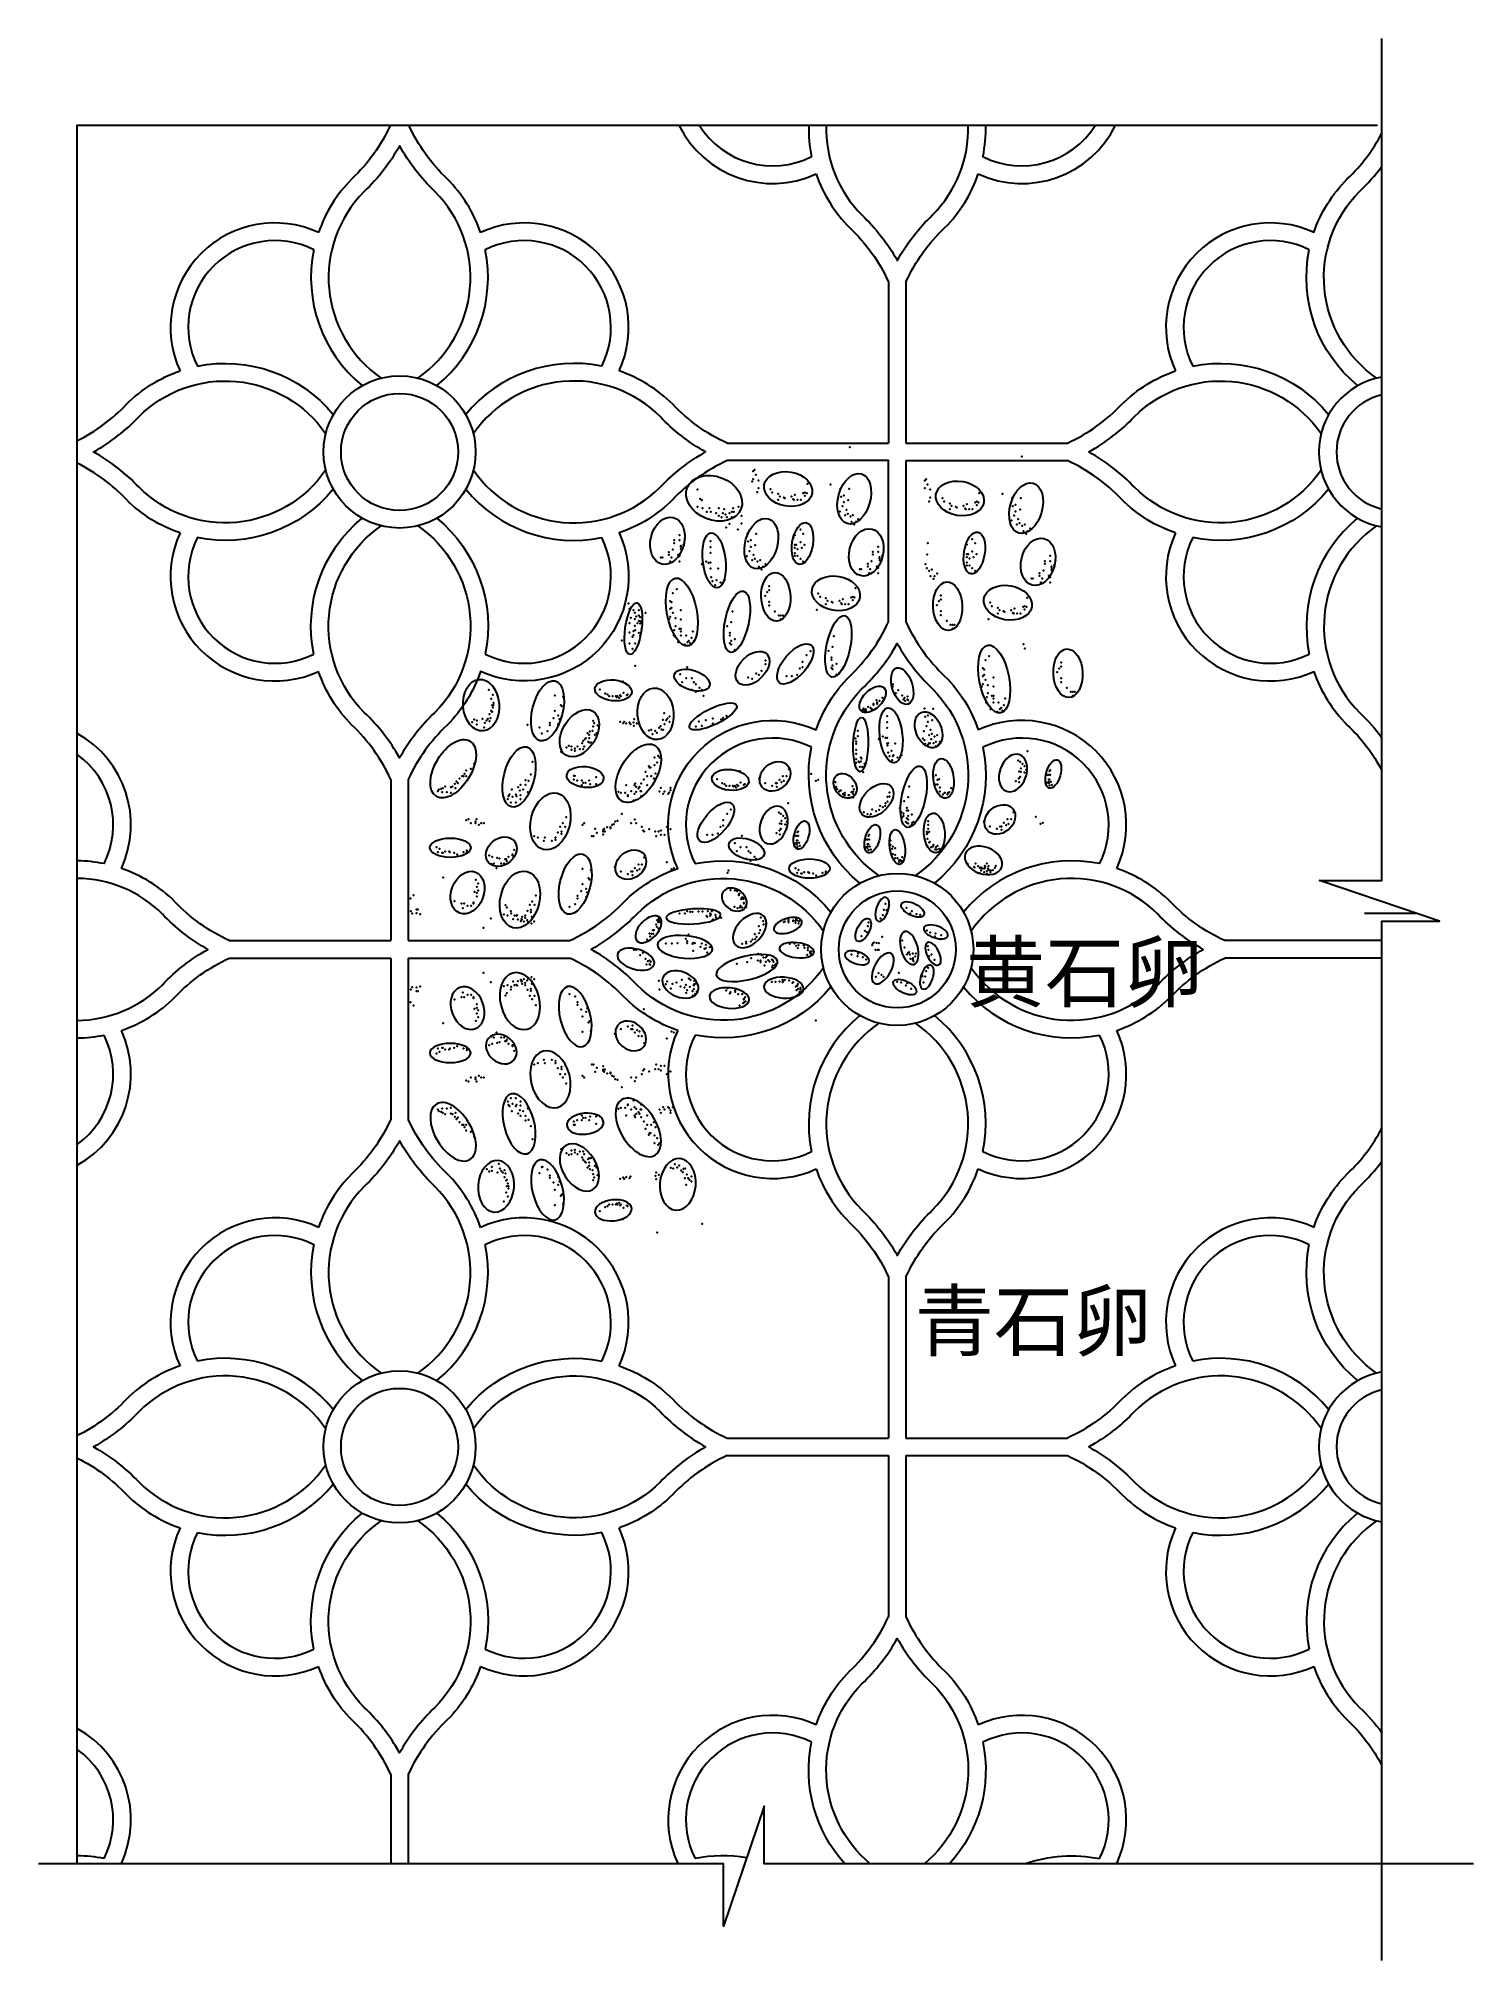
# Model space of a CAD drawing. Extents: x 2450 to 3440, y 1844 to 3171.
import ezdxf

# ---------------------------------------------------------------- set-up
doc = ezdxf.new("R2010")
doc.units = 0
doc.header["$LTSCALE"] = 10
doc.header["$MEASUREMENT"] = 0
for name, color, linetype in [('3', 3, 'CONTINUOUS'), ('4', 4, 'CONTINUOUS'), ('7', 7, 'CONTINUOUS'), ('BH', 3, 'CONTINUOUS'), ('TEXT', 3, 'CONTINUOUS')]:
    doc.layers.add(name, color=color, linetype=linetype)
doc.styles.add('HZ', font='')
doc.styles.get('HZ').set_extended_font_data('仿宋_GB2312')

msp = doc.modelspace()

# ---------------------------------------------------------------- texts
at = {"layer": 'TEXT', "style": 'HZ'}
for s, p in [('黄石卵', (3089.8, 2506.4)), ('青石卵', (3054.5, 2265.7))]:
    msp.add_text(s, height=40, dxfattribs=at).set_placement(p)

# ---------------------------------------------------------------- linework, layer by layer
at = {"layer": '3'}
for points in [[(3376.9, 1844.1), (3376.9, 2561.6), (3416.5, 2561.6), (3333.8, 2589.7), (3376.9, 2589.7), (3376.9, 3170.9)], [(3440.1, 1910.9), (2950.5, 1910.9), (2950.5, 1950.6), (2922.4, 1867.9), (2922.4, 1910.9), (2449.7, 1910.9)]]:
    msp.add_lwpolyline(points, dxfattribs=at)
at = {"layer": '4'}
msp.add_lwpolyline([(2476.5, 1910.9), (2476.5, 3111.1), (3373.9, 3111.1)], dxfattribs=at)
at = {"layer": '7'}
for p, q in [((3036.3, 3002.9), (3036.3, 2891.6)), ((3048.4, 3002.9), (3048.4, 2891.6)), ((2924.9, 2891.6), (3036.3, 2891.6)), ((3048.4, 2891.6), (3159.8, 2891.6)), ((3048.4, 2879.5), (3048.4, 2768.2)), ((3048.4, 2879.5), (3159.8, 2879.5)), ((2692.8, 2659.5), (2692.8, 2548.2)), ((3364.8, 2567.2), (3400.1, 2567.2)), ((2581.4, 2548.2), (2692.8, 2548.2)), ((3376.9, 2548.2), (3268.4, 2548.2)), ((2581.4, 2536.1), (2692.8, 2536.1)), ((2692.8, 2536.1), (2692.8, 2424.8)), ((2704.9, 2536.1), (2816.3, 2536.1)), ((2704.9, 2536.1), (2704.9, 2424.8)), ((3376.9, 2536.1), (3268.4, 2536.1)), ((3036.3, 2316.1), (3036.3, 2204.8)), ((3048.4, 2316.1), (3048.4, 2204.8)), ((2924.9, 2204.8), (3036.3, 2204.8)), ((3048.4, 2204.8), (3159.8, 2204.8)), ((2924.9, 2192.7), (3036.3, 2192.7)), ((3036.3, 2192.7), (3036.3, 2081.4)), ((3048.4, 2192.7), (3048.4, 2081.4)), ((3048.4, 2192.7), (3159.8, 2192.7)), ((2692.8, 1972.7), (2692.8, 1910.9)), ((2704.9, 1972.7), (2704.9, 1910.9))]:
    msp.add_line(p, q, dxfattribs=at)
for points in [[(2692.6, 3111.1, -0.095389), (2666, 3074, 0.114414), (2643, 3037)], [(2754.8, 3037, 0.114414), (2731.8, 3074, -0.095389), (2705.2, 3111.1, -0.095389)], [(2981.3, 3111.1, 0.056798), (2983.2, 3089.3)], [(2993.4, 3111.1, 0.205908), (3017.9, 3049.1, -0.075375), (3042.4, 3017.7, -0.075375), (3066.8, 3049.1, 0.205908), (3091.3, 3111.1)], [(3101.5, 3089.3, 0.056798), (3103.5, 3111.1, 0.056798)], [(3329.9, 3037, -0.114414), (3353, 3074, 0.082588), (3376.9, 3105.6, 0.082588)], [(2711.5, 2936.5, 0.467273), (2723.3, 3065.3, -0.075375), (2698.9, 3096.7, -0.075375), (2674.5, 3065.3, 0.467273), (2686.2, 2936.5, 0.442698)], [(3373.2, 2936.5, -0.467273), (3361.4, 3065.3, 0.043967), (3376.9, 3082.8, 0.043967)], [(2986.4, 3077.4, 0.114414), (3009.5, 3040.4, -0.096574), (3036.3, 3002.9, -0.096574)], [(3048.4, 3002.9, -0.096574), (3075.3, 3040.4, 0.114414), (3098.3, 3077.4)], [(2639.7, 3025.1, 0.278212), (2673.1, 2931.3)], [(2724.7, 2931.3, 0.278212), (2758, 3025.1, 0.278212)], [(3360.1, 2931.3, -0.278212), (3326.7, 3025.1, -0.278212)], [(2559.3, 2944.7, -0.278212), (2653.1, 2911.3)], [(2838.5, 2944.7, 0.278212), (2744.6, 2911.3)], [(3246.3, 2944.7, -0.278212), (3340.1, 2911.3)], [(2476.5, 2893.3, 0.088117), (2510.4, 2918.4, -0.114414), (2547.4, 2941.4)], [(2647.9, 2872.9, -0.467273), (2519.1, 2861.1, 0.075375), (2487.7, 2885.5, 0.075375), (2519.1, 2909.9, -0.467273), (2647.9, 2898.2, -0.442698)], [(2749.9, 2872.9, 0.467273), (2878.7, 2861.1, -0.075375), (2910.1, 2885.5, -0.075375), (2878.7, 2909.9, 0.467273), (2749.9, 2898.2, 0.442698)], [(2924.9, 2891.6, -0.096574), (2887.4, 2918.4, 0.114414), (2850.4, 2941.4)], [(3159.8, 2891.6, 0.096574), (3197.4, 2918.4, -0.114414), (3234.4, 2941.4)], [(3334.9, 2872.9, -0.467273), (3206.1, 2861.1, 0.075375), (3174.6, 2885.5, 0.075375), (3206.1, 2909.9, -0.467273), (3334.9, 2898.2, -0.442698)], [(3234.4, 2829.6, -0.114414), (3197.4, 2852.6, 0.096574), (3159.8, 2879.5, 0.096574)], [(2547.4, 2829.6, -0.114414), (2510.4, 2852.6, 0.088117), (2476.5, 2877.7, 0.088117)], [(2653.1, 2859.7, -0.278212), (2559.3, 2826.4, -0.278212)], [(2744.6, 2859.7, 0.278212), (2838.5, 2826.4, 0.278212)], [(3340.1, 2859.7, -0.278212), (3246.3, 2826.4, -0.278212)], [(2639.7, 2745.9, -0.278212), (2673.1, 2839.8)], [(2724.7, 2839.8, -0.278212), (2758, 2745.9, -0.278212)], [(3360.1, 2839.8, 0.278212), (3326.7, 2745.9, 0.278212)], [(2711.5, 2834.5, -0.467273), (2723.3, 2705.7, 0.075375), (2698.9, 2674.3, 0.075375), (2674.5, 2705.7, -0.467273), (2686.2, 2834.5, -0.442698)], [(3373.2, 2834.5, 0.467273), (3361.4, 2705.7, -0.043967), (3376.9, 2688.2, -0.043967)], [(3048.4, 2768.2, 0.096574), (3075.3, 2730.6, -0.114414), (3098.3, 2693.6)], [(3029.7, 2593.1, -0.467273), (3017.9, 2721.9, 0.075375), (3042.4, 2753.3, 0.075375), (3066.8, 2721.9, -0.467273), (3055, 2593.1, -0.442698)], [(2692.8, 2659.5, 0.096574), (2666, 2697, -0.114414), (2643, 2734)], [(3329.9, 2734, 0.114414), (3353, 2697, -0.082588), (3376.9, 2665.5, -0.082588)], [(3016.6, 2587.9, -0.278212), (2983.2, 2681.7, -0.278212)], [(3101.5, 2681.7, -0.278212), (3068.2, 2587.9)], [(2495, 2601.3, 0.048383), (2476.5, 2603.2, 0.048383)], [(2902.8, 2601.3, -0.278212), (2996.6, 2567.9)], [(3182, 2601.3, 0.278212), (3088.1, 2567.9)], [(2476.5, 2493.1, 0.195922), (2535.2, 2517.7, -0.075375), (2566.6, 2542.1, -0.075375), (2535.2, 2566.5, 0.195922), (2476.5, 2591.1, 0.195922)], [(2581.4, 2548.2, -0.096574), (2543.9, 2575, 0.114414), (2506.9, 2598)], [(2991.4, 2529.5, -0.467273), (2862.6, 2517.7, 0.075375), (2831.1, 2542.1, 0.075375), (2862.6, 2566.5, -0.467273), (2991.4, 2554.8, -0.442698)], [(3093.4, 2529.5, 0.467273), (3222.2, 2517.7, -0.075375), (3253.6, 2542.1, -0.075375), (3222.2, 2566.5, 0.467273), (3093.4, 2554.8, 0.442698)], [(3268.4, 2548.2, -0.096574), (3230.9, 2575, 0.114414), (3193.9, 2598)], [(2506.9, 2486.2, 0.114414), (2543.9, 2509.2, -0.096574), (2581.4, 2536.1, -0.096574)], [(2890.9, 2486.2, -0.114414), (2853.9, 2509.2, 0.096574), (2816.3, 2536.1, 0.096574)], [(3193.9, 2486.2, 0.114414), (3230.9, 2509.2, -0.096574), (3268.4, 2536.1, -0.096574)], [(2996.6, 2516.3, -0.278212), (2902.8, 2483, -0.278212)], [(3088.1, 2516.3, 0.278212), (3182, 2483, 0.278212)], [(3016.6, 2496.4, 0.278212), (2983.2, 2402.5, 0.278212)], [(3101.5, 2402.5, 0.278212), (3068.2, 2496.4)], [(2476.5, 2481, 0.048383), (2495, 2483)], [(3029.7, 2491.1, 0.467273), (3017.9, 2362.3, -0.075375), (3042.4, 2330.9, -0.075375), (3066.8, 2362.3, 0.467273), (3055, 2491.1, 0.442698)], [(2692.8, 2424.8, -0.096574), (2666, 2387.2, 0.114414), (2643, 2350.2)], [(2754.8, 2350.2, 0.114414), (2731.8, 2387.2, -0.096574), (2704.9, 2424.8, -0.096574)], [(3329.9, 2350.2, -0.114414), (3353, 2387.2, 0.082588), (3376.9, 2418.8, 0.082588)], [(2711.5, 2249.7, 0.467273), (2723.3, 2378.5, -0.075375), (2698.9, 2409.9, -0.075375), (2674.5, 2378.5, 0.467273), (2686.2, 2249.7, 0.442698)], [(2986.4, 2390.6, 0.114414), (3009.5, 2353.6, -0.096574), (3036.3, 2316.1, -0.096574)], [(3048.4, 2316.1, -0.096574), (3075.3, 2353.6, 0.114414), (3098.3, 2390.6)], [(3373.2, 2249.7, -0.467273), (3361.4, 2378.5, 0.043967), (3376.9, 2396, 0.043967)], [(2639.7, 2338.3, 0.278212), (2673.1, 2244.5)], [(2724.7, 2244.5, 0.278212), (2758, 2338.3, 0.278212)], [(3360.1, 2244.5, -0.278212), (3326.7, 2338.3, -0.278212)], [(2653.1, 2224.5, 0.278212), (2559.3, 2257.9, 0.278212)], [(2744.6, 2224.5, -0.278212), (2838.5, 2257.9, -0.278212)], [(3340.1, 2224.5, 0.278212), (3246.3, 2257.9, 0.278212)], [(2547.4, 2254.6, 0.114414), (2510.4, 2231.6, -0.088117), (2476.5, 2206.5, -0.088117)], [(2647.9, 2211.4, 0.467273), (2519.1, 2223.1, -0.075375), (2487.7, 2198.7, -0.075375), (2519.1, 2174.3, 0.467273), (2647.9, 2186.1, 0.442698)], [(2749.9, 2211.4, -0.467273), (2878.7, 2223.1, 0.075375), (2910.1, 2198.7, 0.075375), (2878.7, 2174.3, -0.467273), (2749.9, 2186.1, -0.442698)], [(2850.4, 2254.6, -0.114414), (2887.4, 2231.6, 0.096574), (2924.9, 2204.8, 0.096574)], [(3234.4, 2254.6, 0.114414), (3197.4, 2231.6, -0.096574), (3159.8, 2204.8, -0.096574)], [(3334.9, 2211.4, 0.467273), (3206.1, 2223.1, -0.075375), (3174.6, 2198.7, -0.075375), (3206.1, 2174.3, 0.467273), (3334.9, 2186.1, 0.442698)], [(2476.5, 2190.9, -0.088117), (2510.4, 2165.8, 0.114414), (2547.4, 2142.8)], [(2924.9, 2192.7, 0.096574), (2887.4, 2165.8, -0.114414), (2850.4, 2142.8)], [(3159.8, 2192.7, -0.096574), (3197.4, 2165.8, 0.114414), (3234.4, 2142.8)], [(2559.3, 2139.6, 0.278212), (2653.1, 2172.9)], [(2838.5, 2139.6, -0.278212), (2744.6, 2172.9)], [(3246.3, 2139.6, 0.278212), (3340.1, 2172.9)], [(2639.7, 2059.1, -0.278212), (2673.1, 2153)], [(2724.7, 2153, -0.278212), (2758, 2059.1, -0.278212)], [(3360.1, 2153, 0.278212), (3326.7, 2059.1, 0.278212)], [(2711.5, 2147.7, -0.467273), (2723.3, 2018.9, 0.075375), (2698.9, 1987.5, 0.075375), (2674.5, 2018.9, -0.467273), (2686.2, 2147.7, -0.442698)], [(3373.2, 2147.7, 0.467273), (3361.4, 2018.9, -0.043967), (3376.9, 2001.4, -0.043967)], [(2986.4, 2006.8, -0.114414), (3009.5, 2043.8, 0.096574), (3036.3, 2081.4, 0.096574)], [(3048.4, 2081.4, 0.096574), (3075.3, 2043.8, -0.114414), (3098.3, 2006.8)], [(3023.7, 1910.9, -0.440015), (3017.9, 2035.1, 0.075375), (3042.4, 2066.5, 0.075375), (3066.8, 2035.1, -0.440015), (3061.1, 1910.9)], [(2692.8, 1972.7, 0.096574), (2666, 2010.2, -0.114414), (2643, 2047.2)], [(2754.8, 2047.2, -0.114414), (2731.8, 2010.2, 0.096574), (2704.9, 1972.7, 0.096574)], [(3329.9, 2047.2, 0.114414), (3353, 2010.2, -0.082588), (3376.9, 1978.7, -0.082588)], [(3006.2, 1910.9, -0.238656), (2983.2, 1994.9)], [(3101.5, 1994.9, -0.238656), (3078.5, 1910.9, -0.238656)], [(2495, 1914.5, 0.048383), (2476.5, 1916.4, 0.048383)], [(2890.9, 1911.2, 0.002691), (2889.9, 1910.9, 0.002691)], [(2938.4, 1915, 0.093194), (2902.8, 1914.5)], [(3130.5, 1910.9, -0.1362), (3182, 1914.5)], [(3193.9, 1911.2, -0.002691), (3194.9, 1910.9, -0.002691)]]:
    msp.add_lwpolyline(points, format="xyb", dxfattribs=at)
msp.add_lwpolyline([(2704.9, 2548.2), (2816.3, 2548.2, 0.096574), (2853.9, 2575, -0.114414), (2890.9, 2598, -0.696155), (2986.4, 2693.6, -0.114414), (3009.5, 2730.6, 0.096574), (3036.3, 2768.2), (3036.3, 2879.5), (2924.9, 2879.5, 0.096574), (2887.4, 2852.6, -0.114414), (2850.4, 2829.6, -0.696155), (2754.8, 2734, -0.114414), (2731.8, 2697, 0.096574), (2704.9, 2659.5)], format="xyb", close=True, dxfattribs=at)
for centre, radius in [((2698.9, 2885.5), 52.5), ((2698.9, 2885.5), 40.4), ((3042.4, 2542.1), 52.5), ((3042.4, 2542.1), 40.4), ((2698.9, 2198.7), 52.5), ((2698.9, 2198.7), 40.4)]:
    msp.add_circle(centre, radius, dxfattribs=at)
for centre, radius, start, end in [((2956.4, 3142.9), 72.1, 206.2084, 294.6878), ((2956.4, 3142.9), 59.9, 212.0689, 296.6292), ((3128.4, 3142.9), 72.1, 245.3122, 333.7916), ((3128.4, 3142.9), 59.9, 243.3708, 327.9311), ((2612.9, 2971.5), 72.1, 65.3122, 204.6878), ((2784.9, 2971.5), 72.1, 335.3122, 114.6878), ((3299.9, 2971.5), 72.1, 65.3122, 204.6878), ((2612.9, 2971.5), 59.9, 63.3708, 206.6292), ((2784.9, 2971.5), 59.9, 333.3708, 116.6292), ((3299.9, 2971.5), 59.9, 63.3708, 206.6292), ((3385.9, 2885.5), 52.5, 99.8716, 260.1284), ((3385.9, 2885.5), 40.4, 102.8778, 257.1222), ((2612.9, 2799.5), 72.1, 155.3122, 294.6878), ((2612.9, 2799.5), 59.9, 153.3708, 296.6292), ((2784.9, 2799.5), 59.9, 243.3708, 26.6292), ((3299.9, 2799.5), 72.1, 155.3122, 294.6878), ((3299.9, 2799.5), 59.9, 153.3708, 296.6292), ((3128.4, 2628.1), 72.1, 335.3122, 114.6878), ((2441.4, 2628.1), 72.1, 335.3122, 60.885), ((2956.4, 2628.1), 59.9, 63.3708, 206.6292), ((3128.4, 2628.1), 59.9, 333.3708, 116.6292), ((2441.4, 2628.1), 59.9, 333.3708, 54.2005), ((2441.4, 2456.1), 72.1, 299.115, 24.6878), ((2441.4, 2456.1), 59.9, 305.7995, 26.6292), ((2956.4, 2456.1), 72.1, 155.3122, 294.6878), ((2956.4, 2456.1), 59.9, 153.3708, 296.6292), ((3128.4, 2456.1), 72.1, 245.3122, 24.6878), ((3128.4, 2456.1), 59.9, 243.3708, 26.6292), ((2612.9, 2284.7), 72.1, 65.3122, 204.6878), ((2784.9, 2284.7), 72.1, 335.3122, 114.6878), ((3299.9, 2284.7), 72.1, 65.3122, 204.6878), ((2612.9, 2284.7), 59.9, 63.3708, 206.6292), ((2784.9, 2284.7), 59.9, 333.3708, 116.6292), ((3299.9, 2284.7), 59.9, 63.3708, 206.6292), ((3385.9, 2198.7), 52.5, 99.8716, 260.1284), ((3385.9, 2198.7), 40.4, 102.8778, 257.1222), ((2612.9, 2112.7), 72.1, 155.3122, 294.6878), ((2612.9, 2112.7), 59.9, 153.3708, 296.6292), ((2784.9, 2112.7), 72.1, 245.3122, 24.6878), ((2784.9, 2112.7), 59.9, 243.3708, 26.6292), ((3299.9, 2112.7), 72.1, 155.3122, 294.6878), ((3299.9, 2112.7), 59.9, 153.3708, 296.6292), ((2441.4, 1941.3), 72.1, 335.3122, 60.885), ((2956.4, 1941.3), 72.1, 65.3122, 204.6878), ((3128.4, 1941.3), 72.1, 335.3122, 114.6878), ((2956.4, 1941.3), 59.9, 63.3708, 206.6292), ((3128.4, 1941.3), 59.9, 333.3708, 116.6292), ((2441.4, 1941.3), 59.9, 333.3708, 54.2005)]:
    msp.add_arc(centre, radius, start, end, dxfattribs=at)
at = {"layer": 'BH'}
for centre, major_axis, ratio in [((2916, 2853.5), (-18.5, 7.4), 0.755064), ((2967.1, 2859.9), (16.5, -2.8), 0.709752), ((3012.7, 2853.2), (4.9, 17.2), 0.618064), ((3085.6, 2853.4), (16.5, -2.8), 0.709752), ((3131.3, 2846.7), (4.9, 17.2), 0.618064), ((2883.8, 2824.2), (4, 16.1), 0.700514), ((2948.6, 2822.2), (4.9, 17.2), 0.618064), ((2916, 2810.7), (-2.2, 19), 0.408937), ((2977, 2822.3), (2.4, 14.4), 0.488846), ((3021, 2816.2), (4, 16.1), 0.700514), ((3095.6, 2815.8), (2.4, 14.4), 0.488846), ((3139.6, 2809.7), (4, 16.1), 0.700514), ((2958.6, 2785.5), (-0.7, 16.8), 0.600853), ((3000.1, 2787.9), (16.5, -2.8), 0.709752), ((2893.7, 2775), (-4.5, 23.4), 0.431278), ((2931.7, 2768.3), (4.5, 21.2), 0.37496), ((3077.2, 2779), (-0.7, 16.8), 0.600853), ((3118.7, 2781.4), (16.5, -2.8), 0.709752), ((2860.3, 2763.5), (-2.5, -17.8), 0.314923), ((3001.8, 2751.3), (4.5, 21.2), 0.37496), ((2942.5, 2736.2), (9.84, 9.83), 0.637223), ((2972, 2739.2), (-11.1, -12.9), 0.470266), ((3109.3, 2728.7), (-4.5, 23.4), 0.431278), ((3160.2, 2732.7), (-0.7, 16.8), 0.600853), ((2900.7, 2728), (-12.1, 4), 0.536905), ((3045.8, 2723.9), (-4, 12.5), 0.528881), ((2755.2, 2710.7), (1.4, -17.8), 0.696306), ((2801, 2706.8), (-5.3, -20.7), 0.48883), ((2846.4, 2720.9), (-12.7, 1.3), 0.565665), ((2875.6, 2704.7), (1.4, -17.8), 0.696306), ((3025.4, 2714.7), (7.99, 7.98), 0.571428), ((2823, 2691.3), (-9.3, -15.2), 0.648782), ((2915.3, 2702.9), (-16.2, -7.8), 0.314923), ((3038.1, 2689.9), (-2.2, 19), 0.408937), ((3064, 2693.7), (-5.1, 12), 0.669436), ((3017.2, 2683.5), (0.6, 18.8), 0.274284), ((2735.9, 2666.8), (-11.6, -19.1), 0.559613), ((2781.4, 2661.2), (-5.3, -20.7), 0.48883), ((2863.7, 2663.7), (-11.6, -19.1), 0.559613), ((2827, 2661.1), (-12.7, 1.3), 0.565665), ((2927.2, 2659.1), (-12.7, 1.3), 0.565665), ((2958.1, 2661.5), (-8.88, -7.41), 0.79259), ((3053.8, 2647.5), (4.5, 21.2), 0.37496), ((3074.3, 2660.1), (-1.7, 13.7), 0.511437), ((3150.1, 2663.2), (2.85, 9.69), 0.485614), ((3006.4, 2655), (-5.71, 7.41), 0.763828), ((3028.1, 2645), (9.84, 9.83), 0.637223), ((2803, 2630.5), (-4.9, -19.4), 0.673755), ((2917.2, 2629.8), (-11.1, -12.9), 0.470266), ((3113.2, 2631.8), (-8.88, -7.41), 0.79259), ((2976.3, 2621), (2.85, 9.69), 0.485614), ((3025.2, 2618.5), (2.85, 9.69), 0.485614), ((3068, 2622.5), (-1.1, 13.7), 0.525287), ((2733.9, 2612.3), (-14.1, 0), 0.471111), ((2769.1, 2609.6), (-8.88, -7.41), 0.79259), ((2938.4, 2611.4), (-12.1, 4), 0.536905), ((3042.4, 2612.8), (-1.7, 12), 0.426872), ((2820.1, 2587.2), (-5.3, -20.7), 0.48883), ((2858.5, 2600.6), (-8.88, -7.41), 0.79259), ((2981.8, 2597.9), (-14.1, 0), 0.471111), ((2745.8, 2581.3), (-5.4, -14.2), 0.731947), ((2782, 2576.5), (-4.9, -19.4), 0.673755), ((3053, 2569.7), (7.75, -3.88), 0.482066), ((3018.9, 2555.5), (3.88, 7.75), 0.482066), ((3047.6, 2516.1), (-7.75, 3.88), 0.482066)]:
    msp.add_ellipse(centre, major_axis=major_axis, ratio=ratio, dxfattribs=at)
at = {"layer": 'BH', "extrusion": (0, 0, -1)}
for centre, major_axis, ratio in [((3122.3, 2663.9), (-4.6, -12.6), 0.688974), ((2957.1, 2627.9), (-4.6, -12.6), 0.688974), ((3101.9, 2603.5), (-12.6, 4.6), 0.688974), ((2929.9, 2576.5), (-7.55, 5.51), 0.763828), ((3032, 2569.8), (-2.74, -8.22), 0.482066), ((2870.7, 2556), (-7.77, -8.19), 0.571428), ((2901.7, 2564.9), (-18.8, -1.1), 0.274284), ((2940.5, 2555.1), (-9.6, -10.1), 0.637223), ((2966.9, 2558.6), (-9.61, -3.1), 0.485614), ((2895.9, 2543.8), (-19, 1.7), 0.408937), ((2973, 2541.6), (-12, 1.4), 0.426872), ((3050.7, 2543.1), (-3.2, 11.3), 0.495405), ((3069, 2554.2), (-8.22, 2.74), 0.482066), ((3067.1, 2539.1), (-3.88, 7.75), 0.482066), ((2862, 2535.3), (-12.6, 3.7), 0.528881), ((2938.6, 2529.3), (-21.1, -5), 0.37496), ((3014.6, 2536.3), (8.22, -2.74), 0.482066), ((3032.4, 2529), (5.7, 10.3), 0.495405), ((2782, 2506.4), (-4.9, 19.4), 0.673755), ((2892.7, 2517.9), (-12.1, 4.8), 0.669436), ((2964, 2515.7), (-13.7, 0.8), 0.525287), ((3062.8, 2523), (2.74, 8.22), 0.482066), ((2745.8, 2501.6), (-5.4, 14.2), 0.731947), ((2820.1, 2495.7), (-5.3, 20.7), 0.48883), ((2926.5, 2508.5), (-13.7, 1.4), 0.511437), ((2769.1, 2473.3), (-8.88, 7.41), 0.79259), ((2858.5, 2482.4), (-8.88, 7.41), 0.79259), ((2733.9, 2470.6), (-14.1, 0), 0.471111), ((2803, 2452.4), (-4.9, 19.4), 0.673755), ((2781.4, 2421.7), (-5.3, 20.7), 0.48883), ((2863.7, 2419.2), (-11.6, 19.1), 0.559613), ((2735.9, 2416.2), (-11.6, 19.1), 0.559613), ((2827, 2421.8), (-12.7, -1.3), 0.565665), ((2823, 2391.6), (-9.3, 15.2), 0.648782), ((2765.5, 2378.6), (1.4, 17.8), 0.696306), ((2801, 2376.1), (-5.3, 20.7), 0.48883), ((2890.9, 2379.9), (1.4, 17.8), 0.696306), ((2846.4, 2362), (-12.7, -1.3), 0.565665)]:
    msp.add_ellipse(centre, major_axis=major_axis, ratio=ratio, dxfattribs=at)
at = {"layer": 'BH'}
for p in [(3009.7, 2888.7), (3128.3, 2882.3), (2942.9, 2872.3), (2942.9, 2866.8), (2943.8, 2873.2), (2944.7, 2869.6), (3062.4, 2866.8), (2904.6, 2859.6), (2906.4, 2853.2), (2942.2, 2865.2), (2945.7, 2857.7), (2946.6, 2865.9), (2946.6, 2860.5), (2954.9, 2859.9), (2956.1, 2857.6), (2960.1, 2856.5), (2961.3, 2854.7), (2961.3, 2854.7), (2964.2, 2854.1), (2964.8, 2853.6), (2969.4, 2854.7), (2970.6, 2853), (2971.7, 2855.9), (2977.5, 2857), (2978.7, 2857.6), (2978.7, 2855.3), (2979.9, 2857), (2980.4, 2863.4), (2996.4, 2863), (3003.1, 2860.3), (3003.6, 2854.6), (3005.4, 2855.5), (3009.1, 2860), (3061.5, 2865.9), (3061.5, 2860.4), (3063.3, 2863.1), (3065.2, 2859.5), (3065.2, 2854), (3073.5, 2853.5), (3099, 2857), (3115, 2856.5), (3121.7, 2853.8), (3127.7, 2853.6), (2904.6, 2847.7), (2907.4, 2852.3), (2908, 2846.8), (2911, 2844.1), (2912.8, 2846.8), (2913.7, 2844.1), (2917.4, 2843.2), (2919.2, 2846.8), (2919.2, 2841.3), (2921, 2840.4), (2921.9, 2843.2), (2922.9, 2845.9), (2923.8, 2842.3), (2924.7, 2840.4), (2926.5, 2843.2), (2928.3, 2844.1), (2928.3, 2840.4), (2929.2, 2846.8), (2929.6, 2844.1), (2932.9, 2847.7), (2935, 2841.4), (2960.1, 2852.4), (2971.1, 2852.4), (2973.5, 2852.4), (2975.8, 2852.4), (3002.7, 2844.5), (3004.5, 2848.1), (3005.4, 2850.9), (3006.4, 2841.8), (3007.3, 2845.5), (3008.2, 2842.7), (3008.5, 2852.2), (3010, 2840.9), (3011.8, 2841.8), (3064.3, 2851.3), (3074.7, 2851.2), (3078.7, 2850), (3078.7, 2845.9), (3079.9, 2848.3), (3079.9, 2848.3), (3082.8, 2847.7), (3083.4, 2847.1), (3088, 2848.3), (3089.2, 2846.5), (3089.7, 2845.9), (3090.3, 2849.4), (3092.1, 2845.9), (3094.4, 2845.9), (3096.1, 2850.6), (3097.3, 2851.2), (3097.3, 2848.8), (3098.4, 2850.6), (3122.2, 2848.1), (3123, 2841.7), (3124, 2849), (3124, 2844.5), (3127.1, 2845.7), (2892.1, 2828.1), (2924.2, 2833.3), (2926.5, 2835.9), (2932.3, 2832), (2935, 2836), (2939, 2829.3), (2945, 2829), (2971.7, 2828), (2975.5, 2831.9), (2977.5, 2829), (3010.9, 2837.3), (3012.7, 2835.4), (3013.7, 2837.3), (3015.5, 2839.1), (3121.3, 2838.1), (3125, 2835.4), (3125.9, 2839), (3126.8, 2836.3), (3128.6, 2834.4), (3129.5, 2830.8), (3130.4, 2835.4), (3131.3, 2829), (3132.2, 2830.8), (3134.1, 2832.6), (2884.8, 2816.3), (2884.8, 2814.5), (2887.6, 2818.1), (2888.5, 2824.5), (2888.5, 2822.6), (2891.2, 2814.5), (2892.1, 2824.5), (2892.1, 2813.5), (2893, 2820.8), (2893, 2819.9), (2893.1, 2818.5), (2894.8, 2821.7), (2895.8, 2825.4), (2913.4, 2823.9), (2913.4, 2819.8), (2913.4, 2815.8), (2938.6, 2813.5), (2939.5, 2823.6), (2940.4, 2817.1), (2941.4, 2824.5), (2941.4, 2819.9), (2943.2, 2814.5), (2944.4, 2821.2), (2970.7, 2826.1), (2971.7, 2821.3), (2971.7, 2819.4), (2971.7, 2815.6), (2971.7, 2813.7), (2972.7, 2821.3), (2973.6, 2818.5), (2973.6, 2813.7), (2975.5, 2823.2), (2976.5, 2819.4), (2978.4, 2821.3), (3025.6, 2816.5), (3025.6, 2814.6), (3029.3, 2820.1), (3029.3, 2816.5), (3032, 2813.7), (3032.9, 2817.4), (3063, 2814.7), (3063.6, 2822.6), (3089.3, 2819.6), (3090.3, 2821.6), (3090.3, 2814.9), (3090.3, 2812.9), (3091.3, 2814.9), (3094.1, 2825.4), (3094.1, 2816.8), (3095.1, 2812.9), (3096.1, 2822.5), (3097, 2814.9), (3147.9, 2813.7), (2879.3, 2812.6), (2880.3, 2812.6), (2885.7, 2809.9), (2886.6, 2812.6), (2892.1, 2809.9), (2907.6, 2808.1), (2910.4, 2809.9), (2912.2, 2809), (2913.4, 2809.1), (2913.4, 2809.1), (2913.4, 2805), (2918.8, 2805), (2942.3, 2810.8), (2944.1, 2811.7), (2945.9, 2809.9), (2946.8, 2806.3), (2947.7, 2810.8), (2948.7, 2804.4), (2949.6, 2806.3), (2951.4, 2808.1), (2975.5, 2811.8), (2977.5, 2809.8), (3016.5, 2804.6), (3017.4, 2804.6), (3022, 2808.3), (3022, 2806.5), (3022.9, 2801.9), (3023.8, 2804.6), (3024.7, 2810.1), (3028.4, 2806.5), (3029.3, 2805.5), (3029.3, 2801.9), (3030.2, 2812.8), (3030.2, 2811.9), (3030.3, 2810.5), (3061.8, 2808), (3062.7, 2805.3), (3064.5, 2803.4), (3065.4, 2799.8), (3066.3, 2804.3), (3068.2, 2799.8), (3070, 2801.6), (3090.3, 2809.1), (3090.3, 2807.2), (3092.2, 2812), (3092.2, 2807.2), (3094.1, 2805.3), (3096.1, 2803.4), (3140.6, 2801.8), (3140.6, 2800), (3143.3, 2803.6), (3144.2, 2810), (3144.2, 2808.2), (3147, 2800), (3147.9, 2810), (3148.8, 2806.4), (3148.8, 2805.5), (3148.9, 2804), (3150.6, 2807.3), (3151.5, 2810.9), (2887.6, 2788), (2890.3, 2790.8), (2914, 2799), (2914, 2799), (2914.9, 2796.2), (2916.7, 2793.5), (2917.6, 2797.1), (2920.4, 2795.3), (2923.1, 2797.1), (2952.5, 2788.8), (2953.9, 2792.9), (2953.9, 2790.2), (2987.9, 2787.9), (3013.5, 2791.4), (3067.3, 2798), (3072.5, 2786.4), (3135.1, 2798.2), (3136, 2798.2), (3141.5, 2795.4), (3142.4, 2798.2), (3147.9, 2799.1), (3147.9, 2795.4), (2856.8, 2780.9), (2857.7, 2777.3), (2860.4, 2776.3), (2861.3, 2774.5), (2864.1, 2776.3), (2868.6, 2774.5), (2885.7, 2782.6), (2885.7, 2777.1), (2886.6, 2781.7), (2886.6, 2778), (2887.6, 2774.4), (2893, 2776.2), (2928.6, 2775.3), (2951.2, 2786.1), (2953.9, 2782.1), (2953.9, 2779.4), (2953.9, 2779.4), (2957.9, 2775.4), (2986.8, 2776.5), (2989.1, 2785.6), (2993.2, 2784.5), (2993.2, 2780.4), (2994.3, 2782.7), (2994.3, 2782.7), (2997.2, 2782.1), (2997.8, 2781.6), (3002.5, 2782.7), (3003.6, 2781), (3004.2, 2780.4), (3004.8, 2783.9), (3006.5, 2780.4), (3008.8, 2780.4), (3010.6, 2785), (3011.7, 2785.6), (3011.7, 2783.3), (3012.9, 2785), (3069.8, 2779.7), (3071.1, 2782.4), (3072.5, 2783.7), (3072.5, 2775.6), (3106.5, 2781.5), (3107.7, 2779.1), (3111.8, 2778), (3111.8, 2773.9), (3112.9, 2776.3), (3112.9, 2776.3), (3115.8, 2775.7), (3116.4, 2775.1), (3121, 2776.3), (3122.2, 2774.5), (3122.8, 2773.9), (3123.4, 2777.4), (3125.1, 2773.9), (3127.4, 2773.9), (3129.2, 2778.6), (3130.3, 2779.1), (3130.3, 2776.8), (3131.5, 2778.6), (3132.1, 2784.9), (2857.7, 2767.2), (2857.7, 2760.8), (2858.6, 2770.9), (2860.4, 2761.7), (2861.3, 2770), (2861.3, 2765.4), (2861.4, 2762.4), (2862.2, 2771.8), (2863.1, 2767.2), (2864.1, 2772.7), (2864.1, 2769), (2864.1, 2760.6), (2865, 2771.5), (2865, 2768.8), (2865, 2767), (2865.9, 2767.9), (2865.9, 2763.3), (2885, 2770), (2885.7, 2771.6), (2888.5, 2762.5), (2889.4, 2770.7), (2889.4, 2765.3), (2892.1, 2763.4), (2893, 2769.8), (2893, 2763.4), (2893, 2761.6), (2901.2, 2761.6), (2924.9, 2765.3), (2926.8, 2760.7), (2927.7, 2768), (2960.6, 2772.7), (2962, 2772.7), (2962, 2770), (2963.3, 2772.7), (3072.5, 2772.9), (3072.5, 2772.9), (3076.5, 2768.9), (3079.2, 2766.2), (3080.5, 2766.2), (3080.5, 2763.5), (3081.9, 2766.2), (3105.4, 2770), (2852.2, 2755.4), (2857.7, 2753.3), (2859.6, 2757.8), (2859.6, 2749.6), (2860.4, 2759), (2861.4, 2753.3), (2865, 2758.7), (2888.2, 2758.8), (2891.2, 2754.3), (2893, 2758.9), (2895.8, 2752.5), (2896.7, 2758.9), (2897.6, 2754.3), (2898.5, 2755.2), (2899.4, 2753.4), (2900.3, 2757.1), (2902.1, 2755.2), (2926.8, 2758.9), (2926.8, 2753.4), (2927.7, 2755.2), (2927.7, 2752.5), (2930.4, 2756.2), (2930.4, 2748.9), (2932.2, 2749.8), (2982.4, 2748), (2995, 2748.3), (2997.8, 2751), (2998.7, 2758.3), (3129.6, 2752.7), (3129.6, 2752.7), (3130.5, 2749.9), (2861.6, 2737.8), (2897.4, 2737), (2948.7, 2734.3), (2951.4, 2741.6), (2951.4, 2738.9), (2975.1, 2736.1), (2976.9, 2740.7), (2976.9, 2737), (2979.7, 2745.2), (2996.9, 2743.7), (2996.9, 2741.9), (2996.9, 2736.4), (2997.8, 2738.2), (2997.8, 2735.5), (3000.5, 2739.2), (3101.4, 2736.3), (3102.3, 2735.4), (3103.2, 2741.7), (3105.9, 2744.5), (3152.8, 2733.4), (3154.1, 2736.1), (3155.5, 2740.1), (3155.5, 2737.4), (2760.5, 2721.2), (2837.2, 2721.6), (2852.9, 2727), (2892.6, 2732), (2893.9, 2726.6), (2896.6, 2729.3), (2900.7, 2729.3), (2900.7, 2721.2), (2902, 2726.6), (2903.4, 2725.3), (2906, 2722.6), (2907.4, 2721.2), (2939.5, 2729.7), (2942.3, 2728.8), (2945, 2732.5), (2946.8, 2731.6), (2966, 2730.7), (2969.6, 2730.7), (2973.3, 2731.6), (3000.5, 2731.9), (3002.3, 2732.8), (3039.4, 2725.2), (3039.4, 2723.6), (3043.1, 2721), (3100.7, 2723.7), (3101.4, 2730.8), (3101.4, 2725.3), (3102.3, 2731.7), (3103.2, 2728.1), (3105, 2724.4), (3108.7, 2729.9), (3108.7, 2723.5), (3155.5, 2729.3), (3155.5, 2726.6), (3155.5, 2726.6), (3159.5, 2722.6), (2762.1, 2715.1), (2762.1, 2706.8), (2762.7, 2710.7), (2763.3, 2717.8), (2763.3, 2709), (2763.8, 2712.3), (2763.8, 2710.7), (2806, 2717.3), (2810.1, 2710.8), (2810.9, 2710), (2811.7, 2716.5), (2840.7, 2718.7), (2842.4, 2718.1), (2843.6, 2716.9), (2845.9, 2716.9), (2848.2, 2716.9), (2848.8, 2716.3), (2849.4, 2716.9), (2850.5, 2715.8), (2851.1, 2717.5), (2851.7, 2716.9), (2853.4, 2719.2), (2855.7, 2717.5), (2856.3, 2718.1), (2903.4, 2719.9), (2908.7, 2717.2), (3018.1, 2707.3), (3018.6, 2707.3), (3019.1, 2708.4), (3019.6, 2707.3), (3020.7, 2707.9), (3020.7, 2706.8), (3022.3, 2709.5), (3023.9, 2708.9), (3024.9, 2707.9), (3026, 2711.6), (3026, 2711), (3028.1, 2714.2), (3028.6, 2712.6), (3028.6, 2711.6), (3030.2, 2713.7), (3032.3, 2715.8), (3041.5, 2718.9), (3045.8, 2717.3), (3046.8, 2714.7), (3047.4, 2715.7), (3047.9, 2713.6), (3049.5, 2716.8), (3049.5, 2714.7), (3050, 2714.1), (3061.1, 2708.4), (3067.1, 2708.2), (3103.8, 2712.5), (3104.1, 2716.2), (3105, 2719), (3106.8, 2708), (3107.7, 2717.1), (3108.7, 2717.1), (3108.7, 2715.3), (3108.7, 2712.6), (3112.3, 2712.6), (3113.2, 2708), (3114.1, 2708.9), (3115, 2707.1), (3116, 2710.8), (3116.9, 2715.3), (3117.8, 2708.9), (3162.2, 2719.9), (3163.6, 2719.9), (3163.6, 2717.2), (3164.9, 2719.9), (2748.9, 2699), (2750.5, 2700.7), (2752.2, 2700.1), (2752.2, 2697.4), (2756.1, 2701.2), (2757.2, 2695.2), (2757.7, 2698.5), (2758.8, 2700.1), (2759.9, 2701.2), (2761, 2704.6), (2761, 2699.6), (2761.6, 2701.8), (2762.7, 2706.2), (2787.1, 2697.2), (2795.4, 2695.3), (2802.7, 2698.6), (2802.7, 2696.9), (2805.2, 2701.8), (2806, 2706.7), (2808.4, 2703.5), (2808.4, 2697.7), (2809.3, 2701), (2832.6, 2700), (2832.6, 2696), (2833.2, 2698.3), (2835.5, 2696.6), (2851.2, 2699.3), (2853.3, 2698.2), (2854, 2699.3), (2855.3, 2698), (2857.6, 2698.7), (2858.3, 2697.5), (2860.3, 2698.7), (2860.6, 2696.5), (2860.8, 2701), (2862.6, 2698), (2872.5, 2693.7), (2878, 2695), (2879.1, 2696.2), (2879.6, 2693.9), (2880.6, 2700.5), (2880.8, 2693.7), (2881.6, 2705.1), (2881.8, 2697.7), (2882.8, 2700.3), (2883.9, 2701.5), (2885.1, 2702.8), (2885.1, 2699.3), (2903.4, 2695.9), (2905.4, 2699.4), (2907.4, 2696.4), (2910.2, 2700.4), (2914, 2696.4), (2915, 2701.4), (2915, 2698.1), (2918.3, 2698.1), (2920.8, 2700.9), (2922.1, 2700.7), (2922.3, 2701.9), (2924.6, 2703.4), (3035.5, 2703), (3035.5, 2699), (3035.5, 2695), (3061.7, 2702.7), (3062.5, 2696.3), (3063.5, 2703.6), (3063.5, 2699.1), (3065.3, 2693.6), (3066.5, 2700.4), (3111.4, 2706.2), (2797, 2691.2), (2801.1, 2692.8), (2814, 2681.5), (2815.8, 2682.7), (2817.5, 2682.1), (2819.8, 2680.9), (2821.6, 2682.1), (2823.3, 2680.3), (2825, 2684.4), (2825.6, 2686.1), (2825.6, 2680.3), (2826.2, 2682.1), (2826.8, 2687.3), (2827.4, 2687.9), (2828.5, 2691.3), (2829.1, 2685.5), (2829.7, 2690.2), (2829.7, 2687.9), (2829.7, 2685), (2830.3, 2692.5), (2830.8, 2685), (2832, 2693.1), (2833.7, 2690.2), (2834.9, 2691.3), (2867.9, 2691.4), (2871, 2693.2), (2873.5, 2690.7), (2875.3, 2692.9), (2876.5, 2691.7), (3013.5, 2687.7), (3014, 2685.6), (3014, 2684), (3015.1, 2693), (3015.1, 2689.3), (3029.7, 2687.2), (3032.5, 2689.1), (3034.3, 2688.2), (3035.5, 2688.2), (3035.5, 2688.2), (3035.5, 2684.2), (3035.7, 2682.9), (3036.2, 2684.5), (3040.9, 2684.2), (3060.1, 2687.7), (3060.7, 2692.7), (3061.1, 2686.6), (3061.6, 2684), (3063.8, 2683.5), (3064.3, 2684.5), (3064.4, 2690), (3064.8, 2684.5), (3065.9, 2687.2), (3066.2, 2690.9), (3067.5, 2684.5), (3068, 2689.1), (3069, 2685.4), (3069.1, 2682.4), (3069.9, 2690), (3070.8, 2683.6), (3071.7, 2685.4), (2750.3, 2670.1), (2790.7, 2671.7), (2810.5, 2678.6), (2817.5, 2679.8), (2819.8, 2679.2), (2870.9, 2668.7), (2871.5, 2667.6), (2872, 2667.6), (2874.9, 2674.5), (2874.9, 2669.3), (2876.7, 2671.1), (2877.3, 2675.7), (2878.4, 2674.5), (3014, 2679.8), (3014, 2677.1), (3014, 2673.4), (3014, 2670.8), (3015.6, 2671.8), (3016.1, 2671.3), (3016.6, 2668.1), (3017.2, 2674.5), (3017.2, 2671.8), (3017.7, 2673.9), (3018.2, 2668.1), (3019.8, 2670.2), (3036.1, 2678.1), (3036.1, 2678.1), (3037, 2675.4), (3038.4, 2679.2), (3038.9, 2672.7), (3039.4, 2675.5), (3039.8, 2676.3), (3042.5, 2674.5), (3045.2, 2676.3), (3125.8, 2672.5), (3127.3, 2671.7), (3128.8, 2670.2), (3130.3, 2668.7), (3132.2, 2679), (2730.4, 2654.6), (2734.3, 2654), (2735.4, 2654.6), (2737, 2656.3), (2738.1, 2657.9), (2739.2, 2656.8), (2740.3, 2660.1), (2742, 2661.8), (2743.1, 2661.8), (2743.7, 2663.4), (2744.8, 2665.7), (2744.8, 2661.8), (2748.1, 2666.8), (2780.8, 2654), (2782.4, 2655.7), (2785.8, 2659), (2785.8, 2655.7), (2788, 2658.5), (2789.6, 2662.9), (2819.1, 2661.9), (2819.1, 2659.5), (2819.9, 2661.9), (2821.5, 2658.7), (2824.8, 2658.7), (2824.8, 2655.4), (2825.6, 2657), (2827.3, 2657), (2829.7, 2658.7), (2830.5, 2656.2), (2834.6, 2661.1), (2834.6, 2656.2), (2855.2, 2655.4), (2861, 2655.4), (2861.6, 2656.6), (2862.2, 2654.3), (2864.5, 2654.3), (2865.7, 2656.6), (2867.4, 2659.5), (2868.6, 2664.7), (2869.7, 2661.8), (2869.7, 2655.4), (2872.6, 2661.8), (2874.4, 2660), (2875.5, 2663.5), (2879.3, 2653.7), (2885.8, 2653.7), (2918, 2659.7), (2921.5, 2656.8), (2923.2, 2656.2), (2924.4, 2655), (2926.7, 2655), (2929, 2655), (2929.6, 2654.5), (2930.2, 2655), (2931.3, 2653.9), (2931.9, 2655.6), (2932.5, 2655), (2933.7, 2665.1), (2934.2, 2657.4), (2936.6, 2655.6), (2937.1, 2656.2), (2947.1, 2660), (2951.2, 2656.8), (2956.1, 2655.1), (2958.5, 2656.8), (2959.3, 2656.8), (2959.3, 2654.3), (2961, 2659.2), (2962.6, 2657.6), (2963.4, 2661.6), (2964.2, 2658.4), (2965.9, 2661.6), (2967.5, 2666.5), (2983, 2663.3), (2986.3, 2658.4), (2987.9, 2659.2), (2999.7, 2657.6), (3000.2, 2654.4), (3011.4, 2654.9), (3018.8, 2664.4), (3050.7, 2654.5), (3067.5, 2661.3), (3069.1, 2662.3), (3069.1, 2656), (3070.1, 2659.1), (3070.1, 2656), (3071.2, 2659.7), (3071.7, 2653.9), (3124.3, 2658.3), (3126.2, 2660.1), (3126.6, 2665), (3126.6, 2657.5), (3127.3, 2661.3), (3127.7, 2666.9), (3127.7, 2664.6), (3130.3, 2664.2), (3131.1, 2661.2), (3131.4, 2666.1), (3145.8, 2662.6), (3145.8, 2657.3), (3146.9, 2662.6), (3146.9, 2659.4), (3146.9, 2657.8), (3146.9, 2656.8), (3147.4, 2665.2), (3147.4, 2659.4), (3147.4, 2655.2), (3147.9, 2665.8), (3147.9, 2662.6), (3148.4, 2657.8), (3149, 2655.7), (2725.4, 2651.3), (2725.9, 2652.4), (2727.6, 2652.9), (2728.2, 2650.7), (2728.7, 2653.5), (2731.5, 2650.7), (2734.3, 2650.2), (2737.6, 2653.5), (2773.6, 2645.8), (2774.1, 2648), (2774.7, 2649.1), (2775.8, 2643.5), (2776.3, 2652.4), (2776.9, 2647.4), (2779.1, 2649.1), (2779.1, 2643.5), (2779.7, 2648), (2781.9, 2651.8), (2782.4, 2648.5), (2782.4, 2645.8), (2784.1, 2652.4), (2787.4, 2650.7), (2850, 2650.8), (2851.7, 2650.2), (2854.6, 2650.2), (2856.4, 2648.5), (2856.4, 2647.9), (2858.7, 2651.4), (2860.4, 2645), (2861, 2649.6), (2862.2, 2650.8), (2863.9, 2653.1), (2865.1, 2651.4), (2865.7, 2651.4), (2865.7, 2647.9), (2878.4, 2651.2), (2880.9, 2649.6), (2881.7, 2651.2), (2884.2, 2649.6), (2885, 2650.4), (2885.8, 2652.1), (2887.4, 2649.6), (2967, 2643), (2999.7, 2653.3), (3000.8, 2652.8), (3002.4, 2651.2), (3002.4, 2649.1), (3002.9, 2651.7), (3003.4, 2651.7), (3005, 2649.6), (3005, 2649.1), (3006.1, 2650.2), (3006.1, 2648.6), (3008.7, 2648.6), (3009.2, 2648.6), (3010.8, 2650.7), (3011.9, 2651.2), (3011.9, 2649.6), (3011.9, 2647), (3012.4, 2652.8), (3030.6, 2641.3), (3034.1, 2641.2), (3034.3, 2643.1), (3035.7, 2647.5), (3035.7, 2644.3), (3037, 2650.4), (3037, 2647.7), (3047.1, 2644.4), (3049.8, 2647.2), (3071.7, 2651.2), (3073.8, 2649.1), (3074.9, 2650.2), (3075.4, 2650.2), (3077, 2649.1), (3077.5, 2650.2), (3078.1, 2650.7), (3079.6, 2653.3), (2744.8, 2631.4), (2746.4, 2631.9), (2748.1, 2629.2), (2751.4, 2630.3), (2751.4, 2629.2), (2752, 2631.9), (2753.6, 2628.1), (2755.3, 2629.2), (2757, 2629.2), (2811.5, 2629.2), (2813.9, 2633.3), (2825.1, 2628.1), (2826.2, 2629.2), (2845.6, 2628.1), (2846.7, 2628.6), (2847.8, 2630.3), (2849.4, 2630.8), (2852.2, 2635.8), (2858.8, 2629.2), (2861.3, 2631.7), (2862.1, 2629.2), (2884.2, 2629.2), (2922.2, 2631.3), (2922.2, 2627.6), (2924.9, 2635.8), (2927.6, 2638.6), (2960.6, 2636.5), (2961.4, 2629), (2962.1, 2635.8), (2962.5, 2630.9), (2962.5, 2628.7), (2963.6, 2634.3), (2965.1, 2632.8), (2965.1, 2628.3), (2966.2, 2630.1), (3019.3, 2636.9), (3021.9, 2635.4), (3023.5, 2633.8), (3024.1, 2635.4), (3025.1, 2638.6), (3027.9, 2637.6), (3029.9, 2638.5), (3032.4, 2640.4), (3044.2, 2639.6), (3045.2, 2636.9), (3045.8, 2633.2), (3046.8, 2635.9), (3046.8, 2634.3), (3048.4, 2630.1), (3048.9, 2639.9), (3048.9, 2638.1), (3048.9, 2632.6), (3048.9, 2629.5), (3049.8, 2634.4), (3049.8, 2631.7), (3050, 2638), (3050, 2629), (3051.6, 2627.4), (3052.5, 2635.3), (3052.5, 2628), (3052.6, 2629.5), (3053.7, 2630.1), (3054.4, 2629), (3063.8, 2630.6), (3063.8, 2628), (3102.1, 2630.3), (3116, 2629.5), (3117.6, 2627.9), (3118.4, 2631.9), (3119.2, 2628.7), (3120.9, 2631.9), (3122.5, 2636.8), (3138, 2633.6), (3141.3, 2628.7), (3142.9, 2629.5), (2791.9, 2620.2), (2794.3, 2619.4), (2798.4, 2617), (2799.2, 2619.4), (2804.1, 2617), (2806.6, 2619.4), (2806.6, 2617.8), (2808.2, 2622.7), (2809.8, 2626.8), (2810.6, 2623.5), (2810.6, 2621.9), (2813.1, 2626.8), (2831.7, 2620.3), (2832.8, 2620.3), (2833.9, 2625.3), (2835, 2622.5), (2839.5, 2624.7), (2839.5, 2623.6), (2839.5, 2621.4), (2840, 2625.3), (2840.6, 2623.6), (2842.2, 2626.4), (2844.4, 2626.4), (2844.4, 2625.8), (2866.2, 2626.8), (2867, 2624.3), (2867.8, 2623.5), (2871.1, 2625.1), (2875.2, 2623.5), (2876, 2620.2), (2877.6, 2623.5), (2879.3, 2624.3), (2879.3, 2621.1), (2881.7, 2621.1), (2883.3, 2626.8), (2885.8, 2625.1), (2911.2, 2621.2), (2914.9, 2621.2), (2918.5, 2622.2), (2920.3, 2626.7), (2930.3, 2615.4), (2935.1, 2620.4), (2959.1, 2622.3), (2961, 2624.2), (2961.4, 2621.5), (2962.1, 2625.3), (2965.9, 2625.3), (2972, 2620.4), (2972, 2615.1), (2973, 2620.4), (2973, 2617.2), (2973, 2615.6), (2973, 2614.6), (2973.6, 2623), (2973.6, 2617.2), (2974.1, 2623.6), (2974.1, 2620.4), (2974.6, 2615.6), (3020.9, 2617.9), (3021.9, 2617.9), (3021.9, 2614.7), (3022.5, 2620.6), (3022.5, 2614.7), (3023, 2621.1), (3023, 2617.9), (3037.8, 2617.4), (3037.8, 2614.2), (3062.7, 2623.2), (3062.7, 2621.6), (3063.2, 2618.4), (3063.8, 2625.3), (3063.8, 2622.7), (3064.3, 2623.2), (3064.3, 2615.8), (3064.8, 2616.3), (3067.5, 2614.2), (3106.2, 2627), (3111.1, 2625.4), (3113.5, 2627), (3114.3, 2627), (3114.3, 2624.6), (2724.3, 2612.6), (2725.4, 2609.3), (2726.5, 2611.5), (2728.2, 2608.7), (2728.7, 2608.7), (2730.4, 2609.8), (2733.1, 2609.8), (2733.7, 2609.3), (2736.5, 2608.7), (2738.7, 2607.6), (2742, 2607), (2743.1, 2609.3), (2743.1, 2609.3), (2745.3, 2610.4), (2745.3, 2609.3), (2760.7, 2607), (2762.4, 2600.9), (2762.9, 2605.9), (2764, 2601.5), (2766.3, 2605.4), (2767.9, 2604.8), (2769, 2601.5), (2771.2, 2601.5), (2771.8, 2604.3), (2772.4, 2604.3), (2772.9, 2603.1), (2774, 2605.9), (2776.8, 2607.6), (2776.8, 2607), (2777.9, 2610.9), (2863.7, 2600.7), (2866.2, 2600.7), (2867.8, 2605.6), (2883.3, 2602.3), (2931.6, 2610), (2934.3, 2612.7), (2938.4, 2612.7), (2938.4, 2604.6), (2939.7, 2610), (2941.1, 2608.7), (2941.1, 2603.3), (2943.8, 2606), (2945.1, 2604.6), (2946.5, 2600.6), (2973.6, 2613), (2975.2, 2613.5), (3020.9, 2612.6), (3021.9, 2613.1), (3021.9, 2612.1), (3022.5, 2610.5), (3023.5, 2613.1), (3024.1, 2611), (3038.9, 2611.6), (3039.4, 2613.1), (3039.4, 2607.9), (3041, 2612.1), (3041, 2607.3), (3041, 2605.2), (3042.6, 2605.2), (3043.6, 2603.6), (3043.6, 2602.6), (3044.7, 2603.6), (3045.2, 2603.1), (3045.8, 2605.7), (3065.9, 2612.6), (3066.9, 2613.1), (3068.5, 2611), (3069.1, 2612.6), (3069.6, 2611), (3070.1, 2613.7), (3071.2, 2611.6), (3091.2, 2600.9), (3096.3, 2601.4), (3104.3, 2601.3), (2728.9, 2591.8), (2751.5, 2590.1), (2753.2, 2587.6), (2765.7, 2598.2), (2825.1, 2597.7), (2829.2, 2591.2), (2830, 2590.4), (2830.8, 2596.9), (2847.4, 2599), (2851.5, 2595.8), (2856.4, 2594.1), (2858.8, 2595.8), (2859.6, 2595.8), (2859.6, 2593.3), (2861.3, 2598.2), (2862.9, 2596.6), (2864.5, 2597.4), (2886.6, 2597.4), (2888.2, 2598.2), (2925.2, 2594.9), (2926, 2596.5), (2972.1, 2598.2), (2973.2, 2594.9), (2974.3, 2597.1), (2976, 2594.4), (2976.5, 2594.4), (2978.2, 2595.5), (2981, 2595.5), (2981.5, 2594.9), (2984.3, 2594.4), (2986.5, 2593.2), (2989.8, 2592.7), (2990.9, 2594.9), (2990.9, 2594.9), (2993.2, 2596), (2993.2, 2594.9), (3095.5, 2599.2), (3095.7, 2598.7), (3098.2, 2599.5), (3099.3, 2598.4), (3099.3, 2594.7), (3100.2, 2598.7), (3100.2, 2598), (3100.2, 2596.5), (3101.7, 2598), (3102.3, 2595.4), (3102.7, 2598), (3102.8, 2599.8), (3103, 2599.2), (3104.2, 2594.3), (3104.3, 2596.1), (3104.9, 2598), (3105.1, 2597.6), (3105.4, 2599.5), (3105.8, 2596.8), (3106.8, 2595.4), (3106.9, 2596.5), (3108.3, 2596.9), (3109.8, 2598.4), (3110.5, 2599.9), (2706.4, 2577.2), (2708.5, 2579.6), (2736.8, 2575.4), (2749.9, 2574.6), (2750.7, 2581.9), (2752.3, 2585.2), (2752.3, 2581.1), (2752.3, 2578.6), (2753.2, 2582.7), (2790.4, 2575.2), (2792.9, 2579.3), (2821.8, 2579), (2821.8, 2577.3), (2824.3, 2582.2), (2825.1, 2587.1), (2827.6, 2583.9), (2827.6, 2578.2), (2828.4, 2581.4), (2927.2, 2583.1), (2930.3, 2582.7), (2931.4, 2583.2), (2931.9, 2582.2), (2933.1, 2580.1), (2933.1, 2579.5), (2933.6, 2580.6), (2934.7, 2576.9), (2935.2, 2578), (2935.7, 2580.7), (2935.7, 2578), (2936.3, 2577), (2936.4, 2574.3), (2706.7, 2568.4), (2707.7, 2566.9), (2710.7, 2569.7), (2710.7, 2567.2), (2711.5, 2569.7), (2713.1, 2566.4), (2741.7, 2573.7), (2742.5, 2570.5), (2743.4, 2573.7), (2745.8, 2572.1), (2748.3, 2572.1), (2749.9, 2573.7), (2761.9, 2563.5), (2770.8, 2566.2), (2772, 2572.6), (2773, 2571), (2773.3, 2565.4), (2775.7, 2568.5), (2776, 2566.8), (2777.4, 2563), (2778.2, 2565.4), (2779.5, 2565.2), (2780, 2565.7), (2780.6, 2562.7), (2782.6, 2561.7), (2783.1, 2563), (2783.3, 2562.7), (2783.6, 2564.5), (2784.6, 2561.4), (2785.5, 2565.4), (2785.5, 2563.8), (2786.9, 2562.2), (2787.2, 2568.7), (2787.6, 2560.9), (2788.8, 2572.8), (2789.6, 2569.5), (2789.6, 2567.9), (2789.7, 2562.2), (2790.2, 2564.5), (2791.9, 2561.4), (2792.1, 2572.8), (2816.1, 2571.6), (2820.2, 2573.3), (2876.8, 2562.4), (2877.4, 2560.8), (2877.9, 2563.5), (2877.9, 2562.9), (2877.9, 2561.9), (2878.5, 2560.8), (2892.1, 2566.8), (2895.8, 2566.9), (2897.4, 2568.6), (2899.5, 2568.1), (2901.1, 2568.1), (2905.3, 2568.2), (2908, 2568.3), (2910.7, 2565.2), (2911.2, 2564.7), (2911.7, 2568.4), (2913.3, 2566.9), (2913.3, 2565.3), (2913.8, 2566.3), (2914.3, 2568.5), (2915, 2562.7), (2917, 2565.9), (2917.1, 2564.3), (2920.8, 2563.9), (2930.1, 2571.5), (2932.2, 2570.5), (2933.8, 2571.1), (2934.3, 2572.2), (2935.4, 2571.1), (2936.4, 2573.8), (2938, 2571.2), (2948.3, 2564.1), (2949.9, 2561.5), (2964.7, 2561.3), (2967.3, 2563), (2967.4, 2561.9), (2967.4, 2560.8), (2970.5, 2562), (2970.6, 2561.5), (2972.1, 2562), (2972.6, 2563.1), (2973.2, 2562.1), (2974.8, 2561.6), (3030.9, 2563.5), (3032.4, 2565.7), (3033.2, 2569.5), (3034.3, 2573.6), (3035, 2569.1), (3036.9, 2573.2), (3047.1, 2568.6), (3048.7, 2570.7), (3051.4, 2567), (3052.4, 2568.6), (3055.6, 2566.5), (3058.2, 2566), (2756.9, 2556.9), (2789.9, 2559.9), (2869.8, 2549), (2871.3, 2553.2), (2871.8, 2551.1), (2872.8, 2552.8), (2873.8, 2555.4), (2873.9, 2552.8), (2874.4, 2555.4), (2875.9, 2559.2), (2876.4, 2557.6), (2877.5, 2556.6), (2896.5, 2549.5), (2897.5, 2547.7), (2898.3, 2552.3), (2942.5, 2548.9), (2944.2, 2552.6), (2944.4, 2549.1), (2945.2, 2550.8), (2946.8, 2558.2), (2947, 2553.4), (2947.8, 2555.5), (2950, 2559.3), (2951.6, 2559.9), (2964.2, 2560.8), (2972.2, 2560.4), (2974.3, 2560), (3017.8, 2551.2), (3019.9, 2554.9), (3019.9, 2549.6), (3021.5, 2553.9), (3022, 2558.1), (3022.6, 2560.7), (3031.9, 2550.8), (3045.7, 2548.3), (3062.7, 2555.2), (3065, 2553.7), (3068.3, 2551.1), (3068.7, 2553), (3072.5, 2549.2), (3072.8, 2551.9), (2860.5, 2541.7), (2862.1, 2541.7), (2864.9, 2538.1), (2866.9, 2539.7), (2868.6, 2535.5), (2871.3, 2534.5), (2882.6, 2546.1), (2886.7, 2546.2), (2890.7, 2546.3), (2897.4, 2546.5), (2897.4, 2546.5), (2901.1, 2545.9), (2901.5, 2546.6), (2901.6, 2541.2), (2902.7, 2546.5), (2906.5, 2543.9), (2907.5, 2546.2), (2907.5, 2546.2), (2909.4, 2542.6), (2909.6, 2537.1), (2910.2, 2542.9), (2910.3, 2545.3), (2911.3, 2539.9), (2913.1, 2543.6), (2935.3, 2546), (2938, 2546.1), (2938.1, 2547.4), (2941.3, 2547.5), (2941.5, 2536.1), (2946.1, 2534.4), (2946.3, 2539.1), (2947.9, 2534.4), (2948.9, 2538.1), (2950, 2536.6), (2951.6, 2536.6), (2952.7, 2537.7), (2953.4, 2534.6), (2955.9, 2535.1), (2956.4, 2534.6), (2968.3, 2546), (2971.5, 2546.1), (2972.6, 2544.6), (2973.7, 2543), (2974.2, 2545.1), (2977.9, 2544.7), (2978.4, 2543.1), (2980.1, 2538.4), (2980.6, 2543.2), (2980.6, 2541.6), (2982.2, 2540.6), (2982.2, 2539.5), (2982.8, 2539), (2983.3, 2540.6), (3010.8, 2538.6), (3011.2, 2541.2), (3014.9, 2537.4), (3015.3, 2539.3), (3018.7, 2536.7), (3020.9, 2535.2), (3025.1, 2545.1), (3025.5, 2546.2), (3026.2, 2546.9), (3027.4, 2541.8), (3028.1, 2546.6), (3028.9, 2541.8), (3029.7, 2546.3), (3029.7, 2541.8), (3047.3, 2543.5), (3048.9, 2538.7), (3049.9, 2539.8), (3050.5, 2540.3), (3051, 2538.7), (3051.5, 2535.6), (3053.1, 2539.3), (3053.1, 2536.1), (3053.1, 2535), (3054.7, 2537.2), (3055.2, 2539.3), (3063.4, 2544.3), (3063.9, 2541.7), (3064.5, 2537.4), (3066.1, 2538.5), (3068.2, 2534.8), (2756.9, 2526), (2782.6, 2521.2), (2784.6, 2521.5), (2787.6, 2522), (2789.9, 2523), (2791.9, 2521.5), (2869.3, 2531.8), (2870.3, 2534), (2871.4, 2531.9), (2871.9, 2531.4), (2872.4, 2533.5), (2893.6, 2521.2), (2898.6, 2522), (2931.6, 2532.2), (2938.8, 2533.3), (2948, 2533.3), (2950.7, 2530.9), (2951.6, 2533.6), (2954.3, 2533.7), (2956, 2529.8), (2956.5, 2530.9), (2957, 2533.6), (2957.2, 2529.2), (2958, 2531.1), (2958.6, 2532), (2963.1, 2521), (2964.7, 2521.1), (3027.7, 2523.1), (3029.5, 2525.7), (3031.4, 2524.5), (3032.9, 2523.1), (3037.5, 2526.4), (3043.5, 2525.9), (3053.6, 2534), (3059.7, 2523.7), (3061.6, 2523.3), (3062.3, 2527), (3063.8, 2529.3), (3066.1, 2533.2), (2706.7, 2514.5), (2707.7, 2516), (2710.7, 2515.7), (2710.7, 2513.3), (2711.5, 2513.3), (2713.1, 2516.5), (2741.7, 2509.2), (2742.5, 2512.4), (2743.4, 2509.2), (2745.8, 2510.8), (2748.3, 2510.8), (2749.9, 2509.2), (2749.9, 2508.4), (2761.9, 2519.4), (2770.8, 2516.7), (2772, 2510.3), (2773, 2511.9), (2773.3, 2517.5), (2775.7, 2514.4), (2776, 2516.2), (2777.4, 2519.9), (2778.2, 2517.5), (2779.5, 2517.7), (2780, 2517.2), (2780.6, 2520.2), (2783.1, 2519.9), (2783.3, 2520.2), (2783.6, 2518.4), (2785.5, 2519.1), (2785.5, 2517.5), (2786.9, 2520.7), (2787.2, 2514.2), (2788.8, 2510.1), (2789.6, 2515), (2789.6, 2513.4), (2789.7, 2520.7), (2790.2, 2518.4), (2792.1, 2510.1), (2816.1, 2511.3), (2820.2, 2509.6), (2877.9, 2520.4), (2878.3, 2514.4), (2882.7, 2518.2), (2883.6, 2520), (2886.1, 2515.2), (2887.3, 2518.3), (2890, 2519.3), (2892.8, 2516.6), (2895.6, 2515.8), (2896.4, 2517.6), (2896.6, 2512.1), (2897.4, 2514), (2899.3, 2516.2), (2899.7, 2521), (2901.1, 2513.2), (2901.2, 2510.4), (2901.9, 2517.8), (2901.9, 2517.3), (2902, 2514.7), (2902.3, 2520.5), (2902.9, 2518.4), (2903, 2511.4), (2904.1, 2513.1), (2924.2, 2513.7), (2925.2, 2515.3), (2926.9, 2511.6), (2927.4, 2512.7), (2930.5, 2513.8), (2930.6, 2512.8), (2932.7, 2511.2), (2935.4, 2511.3), (2936.5, 2508.1), (2937.5, 2509.2), (2955.8, 2519.8), (2958.4, 2519.8), (2961.1, 2519.9), (2963.2, 2519.4), (2963.7, 2520), (2967.9, 2520.6), (2970.1, 2519.1), (2970.6, 2519.6), (2972.3, 2516.5), (2972.8, 2513.9), (2973.3, 2517), (2973.8, 2518.1), (2973.9, 2514.9), (2975, 2512.9), (2975.5, 2515.5), (2975.5, 2514.5), (3042.4, 2519.8), (3045.1, 2519.3), (3048.2, 2517.1), (3049.3, 2518.7), (3051.9, 2515), (3057.9, 2519.6), (3060.5, 2519.2), (2706.4, 2505.7), (2708.5, 2503.3), (2736.8, 2507.5), (2750.7, 2501), (2752.3, 2504.3), (2752.3, 2501.8), (2752.3, 2497.8), (2753.2, 2500.2), (2753.2, 2495.3), (2790.4, 2507.7), (2792.9, 2503.6), (2821.8, 2505.6), (2821.8, 2503.9), (2824.3, 2500.7), (2825.1, 2495.8), (2827.6, 2504.8), (2827.6, 2499), (2828.4, 2501.5), (2867.4, 2500.9), (2933.5, 2503.3), (2936.1, 2505), (2936.5, 2507.6), (2936.6, 2505.5), (2937.6, 2506.1), (2728.9, 2491.1), (2751.5, 2492.9), (2762.4, 2482), (2764, 2481.4), (2765.7, 2484.7), (2769, 2481.4), (2771.2, 2481.4), (2825.1, 2485.2), (2829.2, 2491.7), (2830, 2492.5), (2830.8, 2486), (2847.4, 2483.9), (2851.5, 2487.1), (2856.4, 2488.8), (2858.8, 2487.1), (2859.6, 2489.6), (2859.6, 2487.1), (2861.3, 2484.7), (2862.9, 2486.3), (2863.7, 2482.2), (2864.5, 2485.5), (2866.2, 2482.2), (2886.6, 2485.5), (2888.2, 2484.7), (2986.1, 2493.1), (2724.3, 2470.3), (2725.4, 2473.7), (2726.5, 2471.4), (2728.2, 2474.2), (2728.7, 2474.2), (2730.4, 2473.1), (2733.1, 2473.1), (2733.7, 2473.7), (2736.5, 2474.2), (2738.7, 2475.3), (2742, 2475.9), (2743.1, 2473.7), (2743.1, 2473.7), (2745.3, 2473.7), (2745.3, 2472.5), (2760.7, 2475.9), (2762.9, 2477), (2766.3, 2477.6), (2767.9, 2478.1), (2771.8, 2478.7), (2772.4, 2478.7), (2772.9, 2479.8), (2774, 2477), (2776.8, 2475.9), (2776.8, 2475.3), (2777.9, 2472), (2867.8, 2477.3), (2883.3, 2480.6), (2753.6, 2454.9), (2791.9, 2462.7), (2794.3, 2463.5), (2798.4, 2465.9), (2799.2, 2463.5), (2804.1, 2465.9), (2806.6, 2465.1), (2806.6, 2463.5), (2808.2, 2460.2), (2809.8, 2456.1), (2810.6, 2461), (2810.6, 2459.4), (2813.1, 2456.1), (2825.1, 2454.9), (2831.7, 2462.6), (2832.8, 2462.6), (2833.9, 2457.6), (2835, 2460.4), (2839.5, 2461.5), (2839.5, 2459.3), (2839.5, 2458.2), (2840, 2457.6), (2840.6, 2459.3), (2842.2, 2456.5), (2844.4, 2457.1), (2844.4, 2456.5), (2845.6, 2454.9), (2866.2, 2456.1), (2867, 2458.6), (2867.8, 2459.4), (2871.1, 2457.8), (2875.2, 2459.4), (2876, 2462.7), (2877.6, 2459.4), (2879.3, 2461.8), (2879.3, 2458.6), (2881.7, 2461.8), (2883.3, 2456.1), (2885.8, 2457.8), (2744.8, 2451.5), (2746.4, 2451), (2748.1, 2453.7), (2751.4, 2453.7), (2751.4, 2452.6), (2752, 2451), (2755.3, 2453.7), (2757, 2453.7), (2811.5, 2453.7), (2813.9, 2449.6), (2826.2, 2453.7), (2846.7, 2454.3), (2847.8, 2452.6), (2849.4, 2452.1), (2852.2, 2447.1), (2858.8, 2453.7), (2861.3, 2451.2), (2862.1, 2453.7), (2884.2, 2453.7), (2725.4, 2431.6), (2725.9, 2430.5), (2727.6, 2430), (2728.2, 2432.2), (2728.7, 2429.4), (2730.4, 2428.3), (2731.5, 2432.2), (2734.3, 2432.7), (2734.3, 2428.9), (2735.4, 2428.3), (2737.6, 2429.4), (2773.6, 2437.2), (2774.1, 2434.9), (2774.7, 2433.8), (2775.8, 2439.4), (2776.3, 2430.5), (2776.9, 2435.5), (2779.1, 2439.4), (2779.1, 2433.8), (2779.7, 2434.9), (2780.8, 2428.9), (2781.9, 2431.1), (2782.4, 2437.2), (2782.4, 2434.4), (2784.1, 2430.5), (2787.4, 2432.2), (2850, 2432.1), (2851.7, 2432.7), (2854.6, 2432.7), (2856.4, 2435), (2856.4, 2434.5), (2858.7, 2431.6), (2860.4, 2437.9), (2861, 2433.3), (2862.2, 2432.1), (2862.2, 2428.7), (2863.9, 2429.8), (2864.5, 2428.7), (2865.1, 2431.6), (2865.7, 2435), (2865.7, 2431.6), (2878.4, 2431.7), (2879.3, 2429.2), (2880.9, 2433.3), (2881.7, 2431.7), (2884.2, 2433.3), (2885, 2432.5), (2885.8, 2430.8), (2885.8, 2429.2), (2887.4, 2433.3), (2737, 2426.6), (2738.1, 2425), (2739.2, 2426.1), (2740.3, 2422.8), (2742, 2421.1), (2743.1, 2421.1), (2743.7, 2419.5), (2744.8, 2421.1), (2744.8, 2417.2), (2748.1, 2416.1), (2782.4, 2427.2), (2785.8, 2427.2), (2785.8, 2423.9), (2788, 2424.4), (2789.6, 2420), (2819.1, 2423.4), (2819.1, 2421), (2819.9, 2421), (2821.5, 2424.2), (2824.8, 2427.5), (2824.8, 2424.2), (2825.6, 2425.9), (2827.3, 2425.9), (2829.7, 2424.2), (2830.5, 2426.7), (2834.6, 2426.7), (2834.6, 2421.8), (2855.2, 2427.5), (2861, 2427.5), (2861.6, 2426.3), (2865.7, 2426.3), (2867.4, 2423.4), (2868.6, 2418.2), (2869.7, 2427.5), (2869.7, 2421.1), (2871.5, 2415.3), (2872, 2415.3), (2872.6, 2421.1), (2874.4, 2422.9), (2875.5, 2419.4), (2750.3, 2412.8), (2790.7, 2411.2), (2810.5, 2404.3), (2817.5, 2403.2), (2819.8, 2403.7), (2819.8, 2402), (2823.3, 2402.6), (2825.6, 2402.6), (2870.9, 2414.2), (2874.9, 2413.6), (2874.9, 2408.4), (2876.7, 2411.8), (2877.3, 2407.2), (2878.4, 2408.4), (2759.2, 2390.3), (2760.8, 2388.7), (2762.5, 2392), (2762.5, 2389.2), (2767.5, 2394.2), (2768, 2390.9), (2769.1, 2389.2), (2771.4, 2389.8), (2797, 2391.7), (2797.5, 2392.1), (2801.1, 2390.1), (2814, 2401.4), (2815.8, 2400.3), (2817.5, 2400.8), (2821.6, 2400.8), (2825, 2398.5), (2825.6, 2396.8), (2826.2, 2400.8), (2826.8, 2395.6), (2827.4, 2395), (2828.5, 2391.6), (2829.1, 2397.4), (2829.7, 2397.9), (2829.7, 2395), (2829.7, 2392.7), (2830.3, 2390.4), (2830.8, 2397.9), (2832, 2389.8), (2833.7, 2392.7), (2834.9, 2391.6), (2883.2, 2393.2), (2886.2, 2391.4), (2887.7, 2390.9), (2888.8, 2393.9), (2890.5, 2391.6), (2891.8, 2392.9), (2893.3, 2389.6), (2894.3, 2388.4), (2894.8, 2390.6), (2896.1, 2390.9), (2766.4, 2388.1), (2770.2, 2388.1), (2771.4, 2384.8), (2771.9, 2387.5), (2772.5, 2382.6), (2773, 2383.1), (2773, 2378.7), (2773.6, 2380.4), (2774.1, 2378.7), (2774.1, 2377), (2795.4, 2387.6), (2802.7, 2386), (2802.7, 2384.4), (2805.2, 2381.1), (2806, 2376.2), (2808.4, 2385.2), (2808.4, 2379.5), (2809.3, 2381.9), (2832.6, 2386.9), (2832.6, 2382.9), (2833.2, 2384.6), (2835.5, 2386.3), (2851.2, 2383.7), (2853.3, 2384.7), (2854, 2383.7), (2855.3, 2384.9), (2857.6, 2384.2), (2858.3, 2385.4), (2875.6, 2385.8), (2875.9, 2388.1), (2876.1, 2383.6), (2877.9, 2386.6), (2895.8, 2384.1), (2896.8, 2379.5), (2897.1, 2386.8), (2898.1, 2384.3), (2899.1, 2383.1), (2900.4, 2385.3), (2900.4, 2381.8), (2770.8, 2368.2), (2772.5, 2374.3), (2773.6, 2371.5), (2806, 2365.6), (2810.1, 2372.1), (2810.9, 2372.9), (2811.7, 2366.4), (2840.7, 2364.2), (2842.4, 2364.8), (2843.6, 2366), (2845.9, 2366), (2848.2, 2366), (2848.8, 2366.6), (2849.4, 2366), (2850.5, 2367.1), (2851.1, 2365.4), (2851.7, 2366), (2853.4, 2363.7), (2855.7, 2365.4), (2856.3, 2364.8), (2837.2, 2361.4), (2852.9, 2355.9), (2907.8, 2352.6), (2876.8, 2346.7)]:
    msp.add_point(p, dxfattribs=at)

msp.set_redraw_order([(e.dxf.handle, doc.entitydb.next_handle()) for e in msp.query("TEXT MTEXT ATTDEF DIMENSION ARC_DIMENSION")])  # texts and dimensions are drawn at this point

doc.saveas('drawing.dxf')
